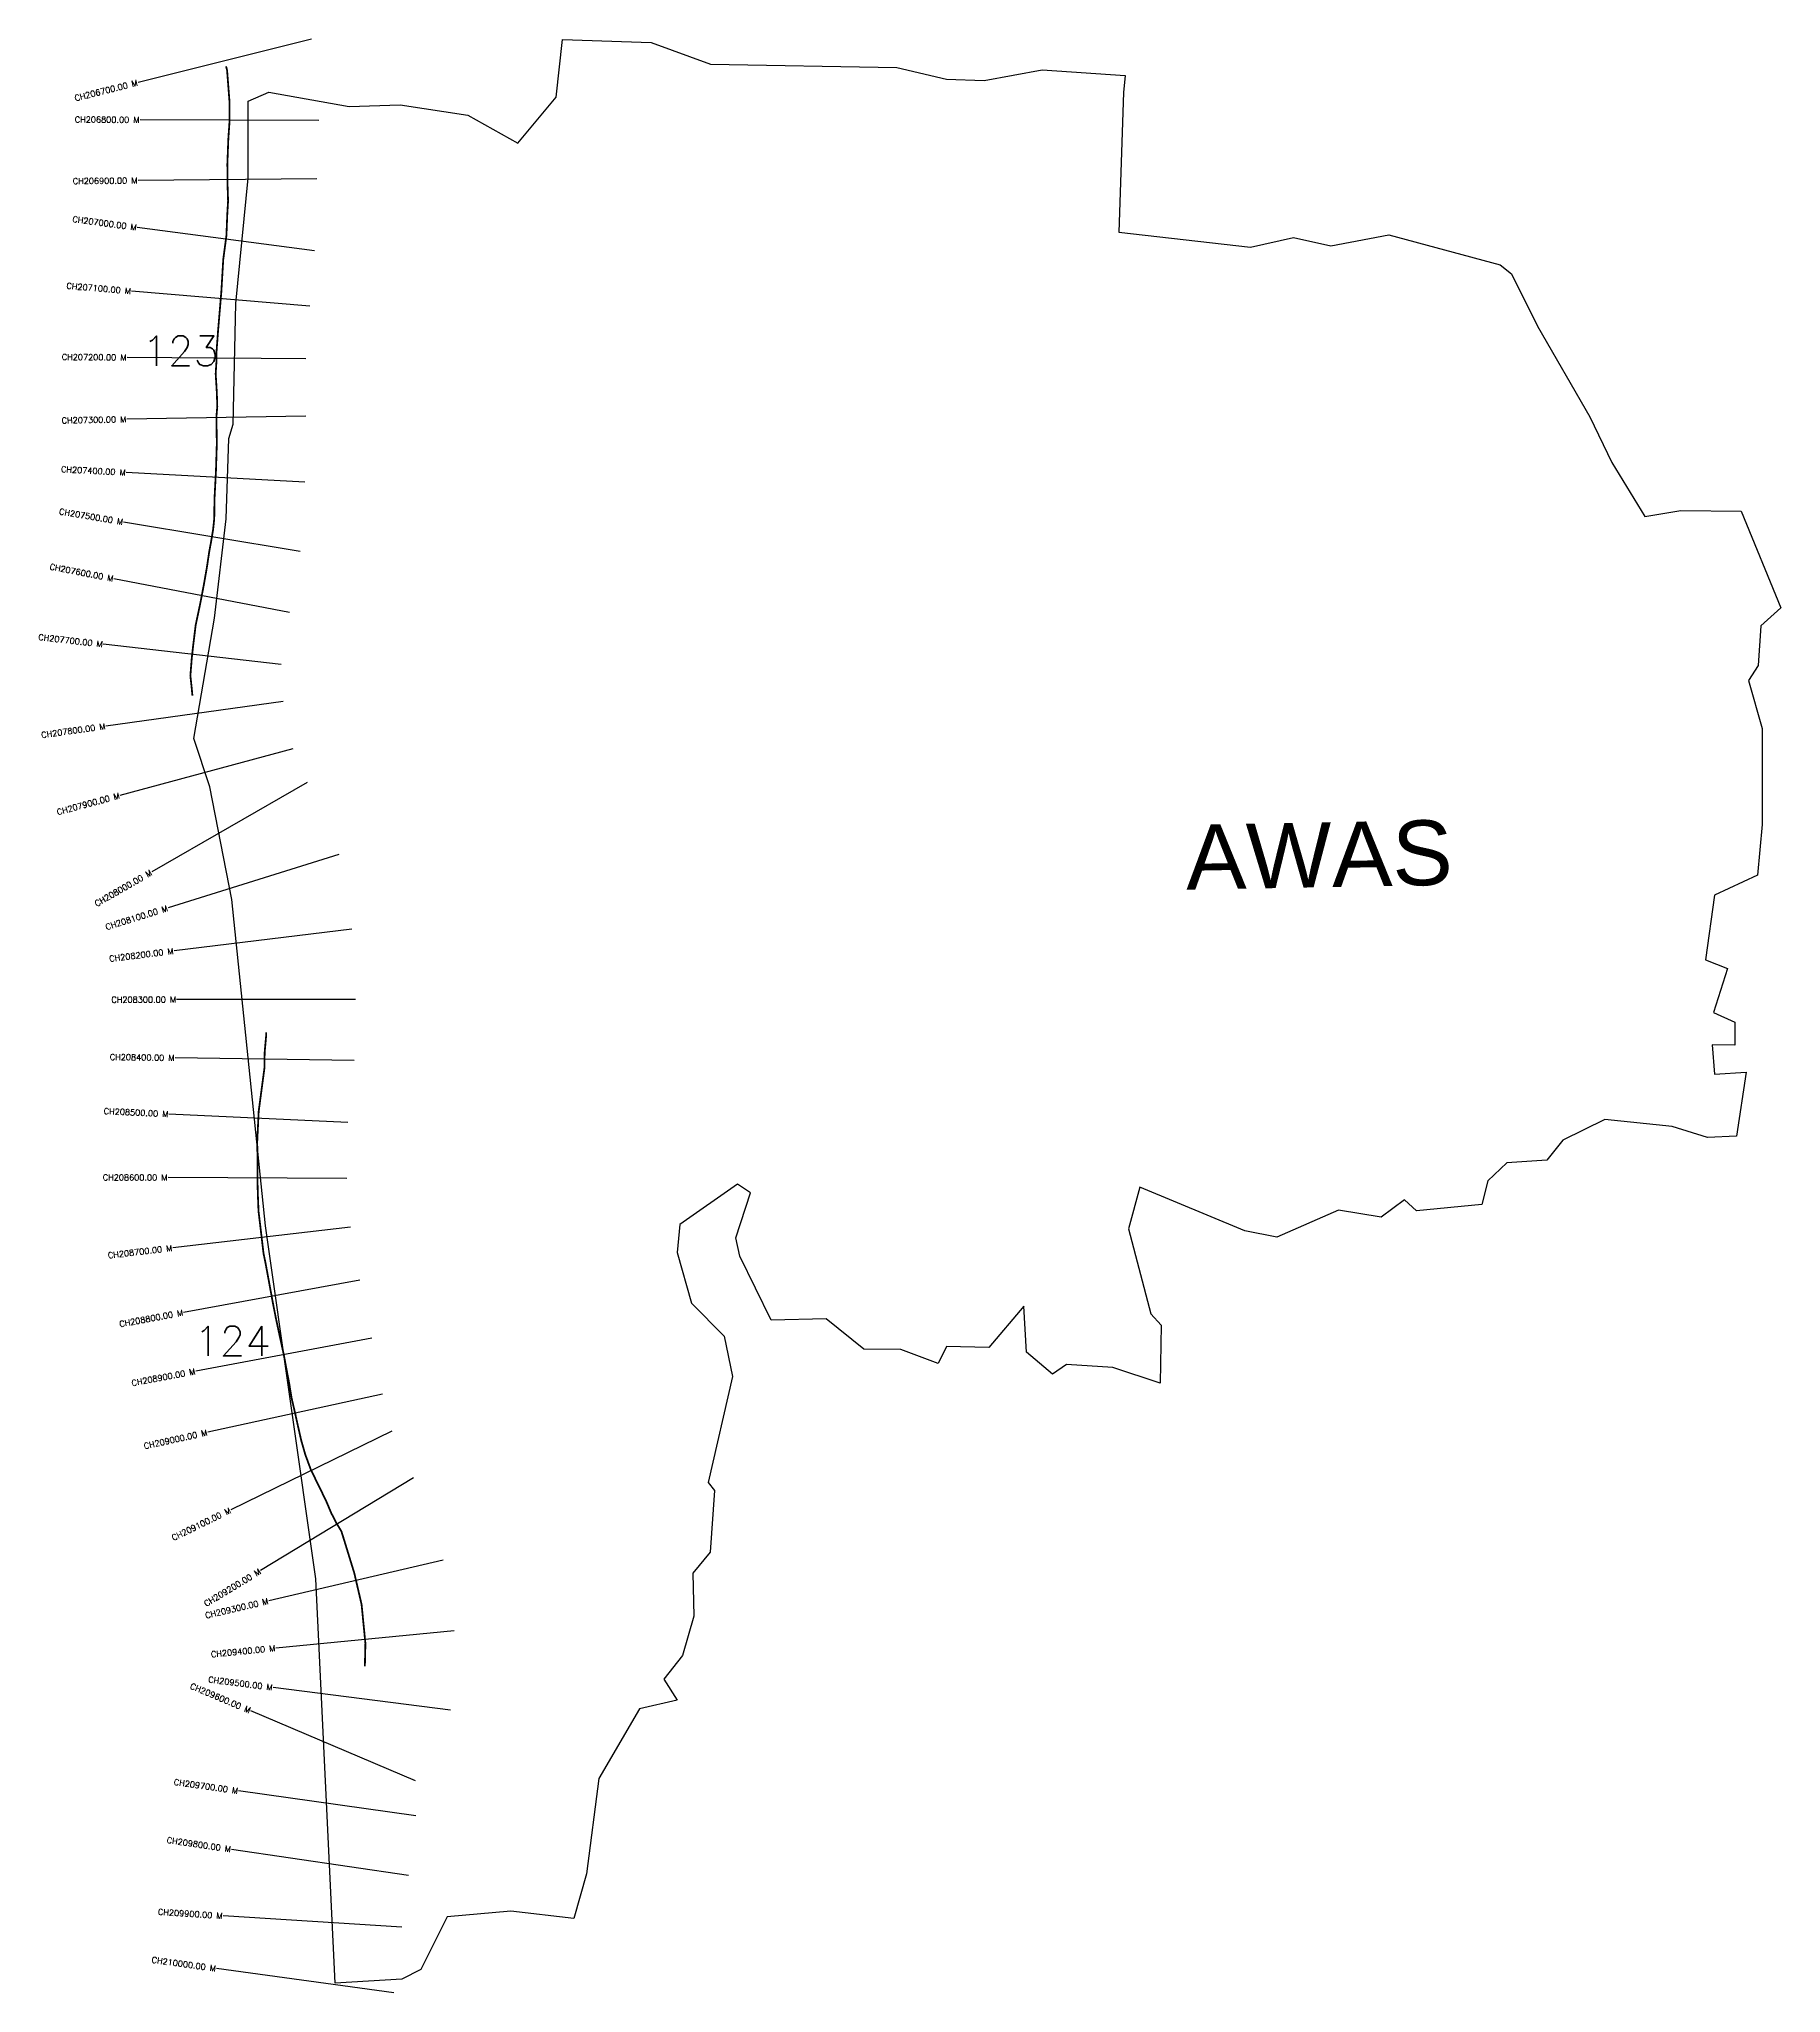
# Model space of a CAD drawing. Header units: metres. Extents: x 274518 to 277438, y 2074773 to 2078048.
import ezdxf
from ezdxf.enums import TextEntityAlignment as Align

# ---------------------------------------------------------------- set-up
doc = ezdxf.new("R2010")
doc.units = ezdxf.units.M
doc.header["$MEASUREMENT"] = 0
for name, color, linetype in [('ARTIFICIALLY PROTECTED', 4, 'Continuous'), ('CS', 134, 'Continuous'), ('CSMark', 6, 'Continuous'), ('village', 3, 'Continuous'), ('VILLAGE NAME', 250, 'Continuous')]:
    doc.layers.add(name, color=color, linetype=linetype)
doc.styles.get("Standard").update_dxf_attribs({"font": 'simplex.shx'})

msp = doc.modelspace()

# ---------------------------------------------------------------- linework, layer by layer
at = {"color": 6, "flags": 128}
msp.add_lwpolyline([(277360.6, 2076399.7), (277360.2, 2076361.3)], dxfattribs=at)
at = {"layer": 'ARTIFICIALLY PROTECTED', "const_width": 3, "flags": 128}
for points in [[(274831.3, 2078002.2), (274833, 2077994.8), (274837.1, 2077941.1), (274836.9, 2077907.9), (274835, 2077880.4), (274833.4, 2077838.4), (274833.8, 2077800.1), (274834.6, 2077776.4), (274833.3, 2077755.1), (274831.8, 2077718.5), (274826.5, 2077678.3), (274823.3, 2077624.3), (274817.8, 2077558.7), (274815.3, 2077524.9), (274815.1, 2077507), (274813.8, 2077486.9), (274815.7, 2077455.7), (274816.5, 2077431.9), (274815, 2077414), (274815.3, 2077397.6), (274815.7, 2077369.3), (274814.3, 2077324.6), (274811.8, 2077276.8), (274811.4, 2077243.7), (274809.5, 2077225.6), (274807.5, 2077213.7), (274806.5, 2077207.5), (274802.8, 2077187.3), (274799.1, 2077162.4), (274794.2, 2077134.4), (274787.9, 2077101.4), (274780.3, 2077065.6), (274776, 2077030.7), (274773.8, 2077010.9), (274771.4, 2076980.6), (274773.6, 2076960.2), (274773.6, 2076960.2), (274774.8, 2076947.2)], [(274898.5, 2076382.8), (274898.5, 2076378), (274895.9, 2076349.1), (274895.5, 2076322.5), (274885.9, 2076250.3), (274883.4, 2076198.5), (274884, 2076170.1), (274883.9, 2076133), (274884.5, 2076111), (274885.6, 2076083.1), (274889.2, 2076053.1), (274890.4, 2076042.7), (274894, 2076012.1), (274897.3, 2075996.3), (274902.3, 2075969.3), (274909.5, 2075930.2), (274914.4, 2075905.2), (274921.7, 2075871.1), (274927.8, 2075843.3), (274932.3, 2075819.1), (274936.9, 2075795.2), (274941.1, 2075769.5), (274946.7, 2075745.5), (274951.6, 2075723.3), (274957.3, 2075698.3), (274964.1, 2075674.7), (274973.4, 2075649.5), (274988.5, 2075618.7), (274999.1, 2075596.9), (275007.5, 2075577), (275016.1, 2075560.3), (275024.7, 2075546), (275046.2, 2075476.2), (275058.4, 2075423.7), (275064.8, 2075358.4), (275063.9, 2075319.9)]]:
    msp.add_lwpolyline(points, dxfattribs=at)
at = {"layer": 'CS'}
for p, q in [((274974.7, 2078047.8), (274683.7, 2077975)), ((274986.9, 2077911.4), (274687, 2077912.5)), ((274983.6, 2077813.5), (274683.6, 2077810.7)), ((274979.7, 2077692.6), (274682.3, 2077731.9)), ((274971.8, 2077600.1), (274672.8, 2077625.2)), ((274965.2, 2077511.8), (274665.2, 2077514)), ((274965, 2077415.8), (274665, 2077410.4)), ((274963.5, 2077305.3), (274663.9, 2077321)), ((274955.5, 2077188.8), (274659.5, 2077238.1)), ((274937.8, 2077086.8), (274643.2, 2077143.1)), ((274923.4, 2076999.5), (274625.3, 2077033.2)), ((274927, 2076937.6), (274629.9, 2076896.2)), ((274943.1, 2076857.9), (274653.4, 2076780)), ((274966.9, 2076801.8), (274706.9, 2076652.1)), ((275020.4, 2076680.7), (274733.9, 2076591.5)), ((275041.8, 2076555.9), (274744.1, 2076519.3)), ((275048.4, 2076437.9), (274748.4, 2076437.6)), ((275045.7, 2076335.8), (274745.7, 2076339.9)), ((275035.2, 2076231.4), (274735.5, 2076245.6)), ((275033.9, 2076138), (274733.9, 2076139.2)), ((275039.9, 2076056.4), (274741.9, 2076021.4)), ((275055.2, 2075967.5), (274760.1, 2075913.3)), ((275075.4, 2075870.2), (274780.5, 2075814.8)), ((275093.5, 2075776.4), (274800.4, 2075712.3)), ((275108.9, 2075714), (274839.2, 2075582.6)), ((275145.7, 2075635.8), (274889, 2075480.6)), ((275195.2, 2075497.8), (274903, 2075429.8)), ((275213.4, 2075379.7), (274914.8, 2075350.6)), ((275207.7, 2075246.6), (274910.1, 2075284.4)), ((275148.9, 2075128.2), (274872.6, 2075245.2)), ((275149.3, 2075069.3), (274852.2, 2075111.1)), ((275136.9, 2074969.2), (274840.2, 2075013.1)), ((275125.7, 2074882.5), (274826.3, 2074901.5)), ((275112.3, 2074772.5), (274815, 2074813.2))]:
    msp.add_line(p, q, dxfattribs=at)
at = {"layer": 'village', "color": 6}
for points in [[(274831.6, 2077243.8, 0), (274835.9, 2077378.5, 0), (274842.9, 2077402.5, 0), (274847.6, 2077604.3, 0), (274868.5, 2077814.7, 0), (274868.5, 2077943.9, 0), (274903.1, 2077958.7, 0), (275037.8, 2077934.9, 0), (275123.3, 2077937.4, 0), (275236.7, 2077920.5, 0), (275320.5, 2077873.4, 0), (275384.8, 2077950.4, 0), (275395.3, 2078047.2, 0), (275543.7, 2078041.8, 0), (275643.2, 2078005.8, 0), (275955.4, 2078000.4, 0), (276039, 2077980.6, 0)], [(276039, 2077980.6, 0), (276101.9, 2077978.5, 0), (276199.1, 2077996.3, 0), (276338.2, 2077986.7, 0), (276335.5, 2077958.3, 0), (276327.7, 2077723.9, 0), (276548.5, 2077698.7, 0), (276620.6, 2077715.3, 0), (276683.1, 2077701.1, 0), (276780.7, 2077719.4, 0), (276966.9, 2077669.2, 0), (276986.3, 2077654.4, 0), (277029.5, 2077566.3, 0), (277117.3, 2077414.4, 0), (277154.1, 2077337.9, 0), (277209.7, 2077247.3, 0), (277269.7, 2077257.6, 0), (277370.8, 2077256.3, 0), (277437.7, 2077094.5, 0)], [(277360.2, 2076361.3, 0), (277322.5, 2076361.9, 0), (277326.1, 2076312.6, 0), (277379.5, 2076316.2, 0), (277363.1, 2076208.6, 0), (277314.7, 2076206.2, 0), (277255.5, 2076224.9, 0), (277142.6, 2076236.9, 0), (277071.9, 2076202.2, 0), (277045.4, 2076168.3, 0), (276978.5, 2076163.9, 0), (276946.3, 2076134.1, 0), (276936.5, 2076094.4, 0), (276826.9, 2076083.6, 0), (276806.9, 2076101.8, 0), (276767.3, 2076073.1, 0), (276696.2, 2076084.9, 0), (276592.6, 2076039.5, 0), (276538.9, 2076050.1, 0), (276363, 2076123, 0), (276344.1, 2076053.3, 0), (276381.5, 2075910.9, 0), (276398.9, 2075891.7, 0), (276397.1, 2075794.7, 0), (276318, 2075820.7, 0), (276239.8, 2075826.2, 0), (276216.5, 2075809.6, 0), (276173, 2075846.6, 0), (276168.7, 2075923.6, 0), (276109.9, 2075854.2, 0), (276039, 2075856.1, 0), (276025.1, 2075827.8, 0), (275962.2, 2075851.2, 0), (275900.6, 2075851.6, 0), (275837.3, 2075902.5, 0), (275744.9, 2075900.2, 0), (275692.7, 2076007.4, 0), (275685.8, 2076038.2, 0), (275710.3, 2076113.8, 0), (275688.3, 2076128.3, 0), (275592.1, 2076060.8, 0), (275587.5, 2076013.8, 0), (275611.7, 2075928.6, 0), (275666.3, 2075873.6, 0), (275680, 2075806, 0), (275639.4, 2075627.9, 0), (275649.9, 2075614.8, 0), (275642.5, 2075511.2, 0), (275613.8, 2075476, 0), (275615.5, 2075403.9, 0), (275596.2, 2075338.4, 0), (275565.3, 2075298.7, 0), (275587.6, 2075263.1, 0), (275524.4, 2075248.8, 0), (275456, 2075131.8, 0), (275435.6, 2074972.4, 0), (275414, 2074897.3, 0), (275308.7, 2074909.5, 0), (275201.6, 2074899.9, 0), (275157.9, 2074811.7, 0), (275125.8, 2074795.4, 0), (275014.2, 2074788.7, 0), (274981.9, 2075466.7, 0), (274897.5, 2076058.4, 0), (274841, 2076605.5, 0), (274803.8, 2076794.4, 0), (274777.3, 2076875.2, 0), (274812, 2077077.2, 0), (274831.6, 2077243.8, 0)], [(277437.7, 2077094.5, 0), (277404.2, 2077064.3, 0), (277399.8, 2076997.7, 0), (277383.1, 2076972.8, 0), (277406.5, 2076892.1, 0), (277406.3, 2076730.9, 0), (277398.7, 2076646.2, 0), (277326.3, 2076612.5, 0), (277311.3, 2076504.2, 0), (277348.3, 2076489.8, 0), (277324.5, 2076416, 0), (277360.6, 2076399.7, 0)]]:
    msp.add_polyline3d(points, dxfattribs=at)

# ---------------------------------------------------------------- texts
at = {"char_height": 50, "attachment_point": 1}
for s, insert in [('123', (274690.8, 2077550.1)), ('124', (274777.6, 2075890.2))]:
    msp.add_mtext_dynamic_manual_height_columns(s, width=84.374, gutter_width=1, heights=[74.2], dxfattribs=dict(at, insert=insert))
at = {"layer": 'CSMark'}
for s, rotation, p in [('CH206700.00 M', 14.0411, (274682.7, 2077974.8)), ('CH206800.00 M', 359.7849, (274686, 2077912.5)), ('CH206900.00 M', 0.5231, (274682.6, 2077810.7)), ('CH207000.00 M', 352.4644, (274681.3, 2077732)), ('CH207100.00 M', 355.2147, (274671.8, 2077625.3)), ('CH207200.00 M', 359.5775, (274664.2, 2077514.1)), ('CH207300.00 M', 1.0368, (274664, 2077410.4)), ('CH207400.00 M', 356.9873, (274662.9, 2077321.1)), ('CH207500.00 M', 350.5476, (274658.5, 2077238.3)), ('CH207600.00 M', 349.17, (274642.2, 2077143.3)), ('CH207700.00 M', 353.5389, (274624.4, 2077033.3)), ('CH207800.00 M', 7.9294, (274628.9, 2076896)), ('CH207900.00 M', 15.0478, (274652.5, 2076779.8)), ('CH208000.00 M', 29.9231, (274706, 2076651.6)), ('CH208100.00 M', 17.2943, (274733, 2076591.2)), ('CH208200.00 M', 7.007, (274743.1, 2076519.2)), ('CH208300.00 M', 0.0629, (274747.4, 2076437.6)), ('CH208400.00 M', 359.2241, (274744.7, 2076339.9)), ('CH208500.00 M', 357.2886, (274734.5, 2076245.7)), ('CH208600.00 M', 359.759, (274732.9, 2076139.2)), ('CH208700.00 M', 6.6961, (274740.9, 2076021.3)), ('CH208800.00 M', 10.419, (274759.1, 2075913.1)), ('CH208900.00 M', 10.6494, (274779.5, 2075814.6)), ('CH209000.00 M', 12.3207, (274799.4, 2075712.1)), ('CH209100.00 M', 25.9735, (274838.3, 2075582.1)), ('CH209200.00 M', 31.1612, (274888.2, 2075480.1)), ('CH209300.00 M', 13.1104, (274902, 2075429.5)), ('CH209400.00 M', 5.5567, (274913.8, 2075350.5)), ('CH209500.00 M', 352.7629, (274909.1, 2075284.5)), ('CH209600.00 M', 337.0571, (274871.7, 2075245.6)), ('CH209700.00 M', 352.0008, (274851.2, 2075111.2)), ('CH209800.00 M', 351.5864, (274839.2, 2075013.2)), ('CH209900.00 M', 356.3655, (274825.3, 2074901.6)), ('CH210000.00 M', 352.1939, (274814.1, 2074813.4))]:
    msp.add_text(s, height=10, rotation=rotation, dxfattribs=at).set_placement(p, align=Align.MIDDLE_RIGHT)
at = {"layer": 'VILLAGE NAME', "insert": (276438.9, 2076730.4), "char_height": 108.748, "attachment_point": 1, "rotation": 1.1028}
msp.add_mtext_dynamic_manual_height_columns('{\\fArial|b0|i0|c0|p34;AWAS}', width=726.929, gutter_width=543.7, heights=[0], dxfattribs=at)

doc.saveas('drawing.dxf')
